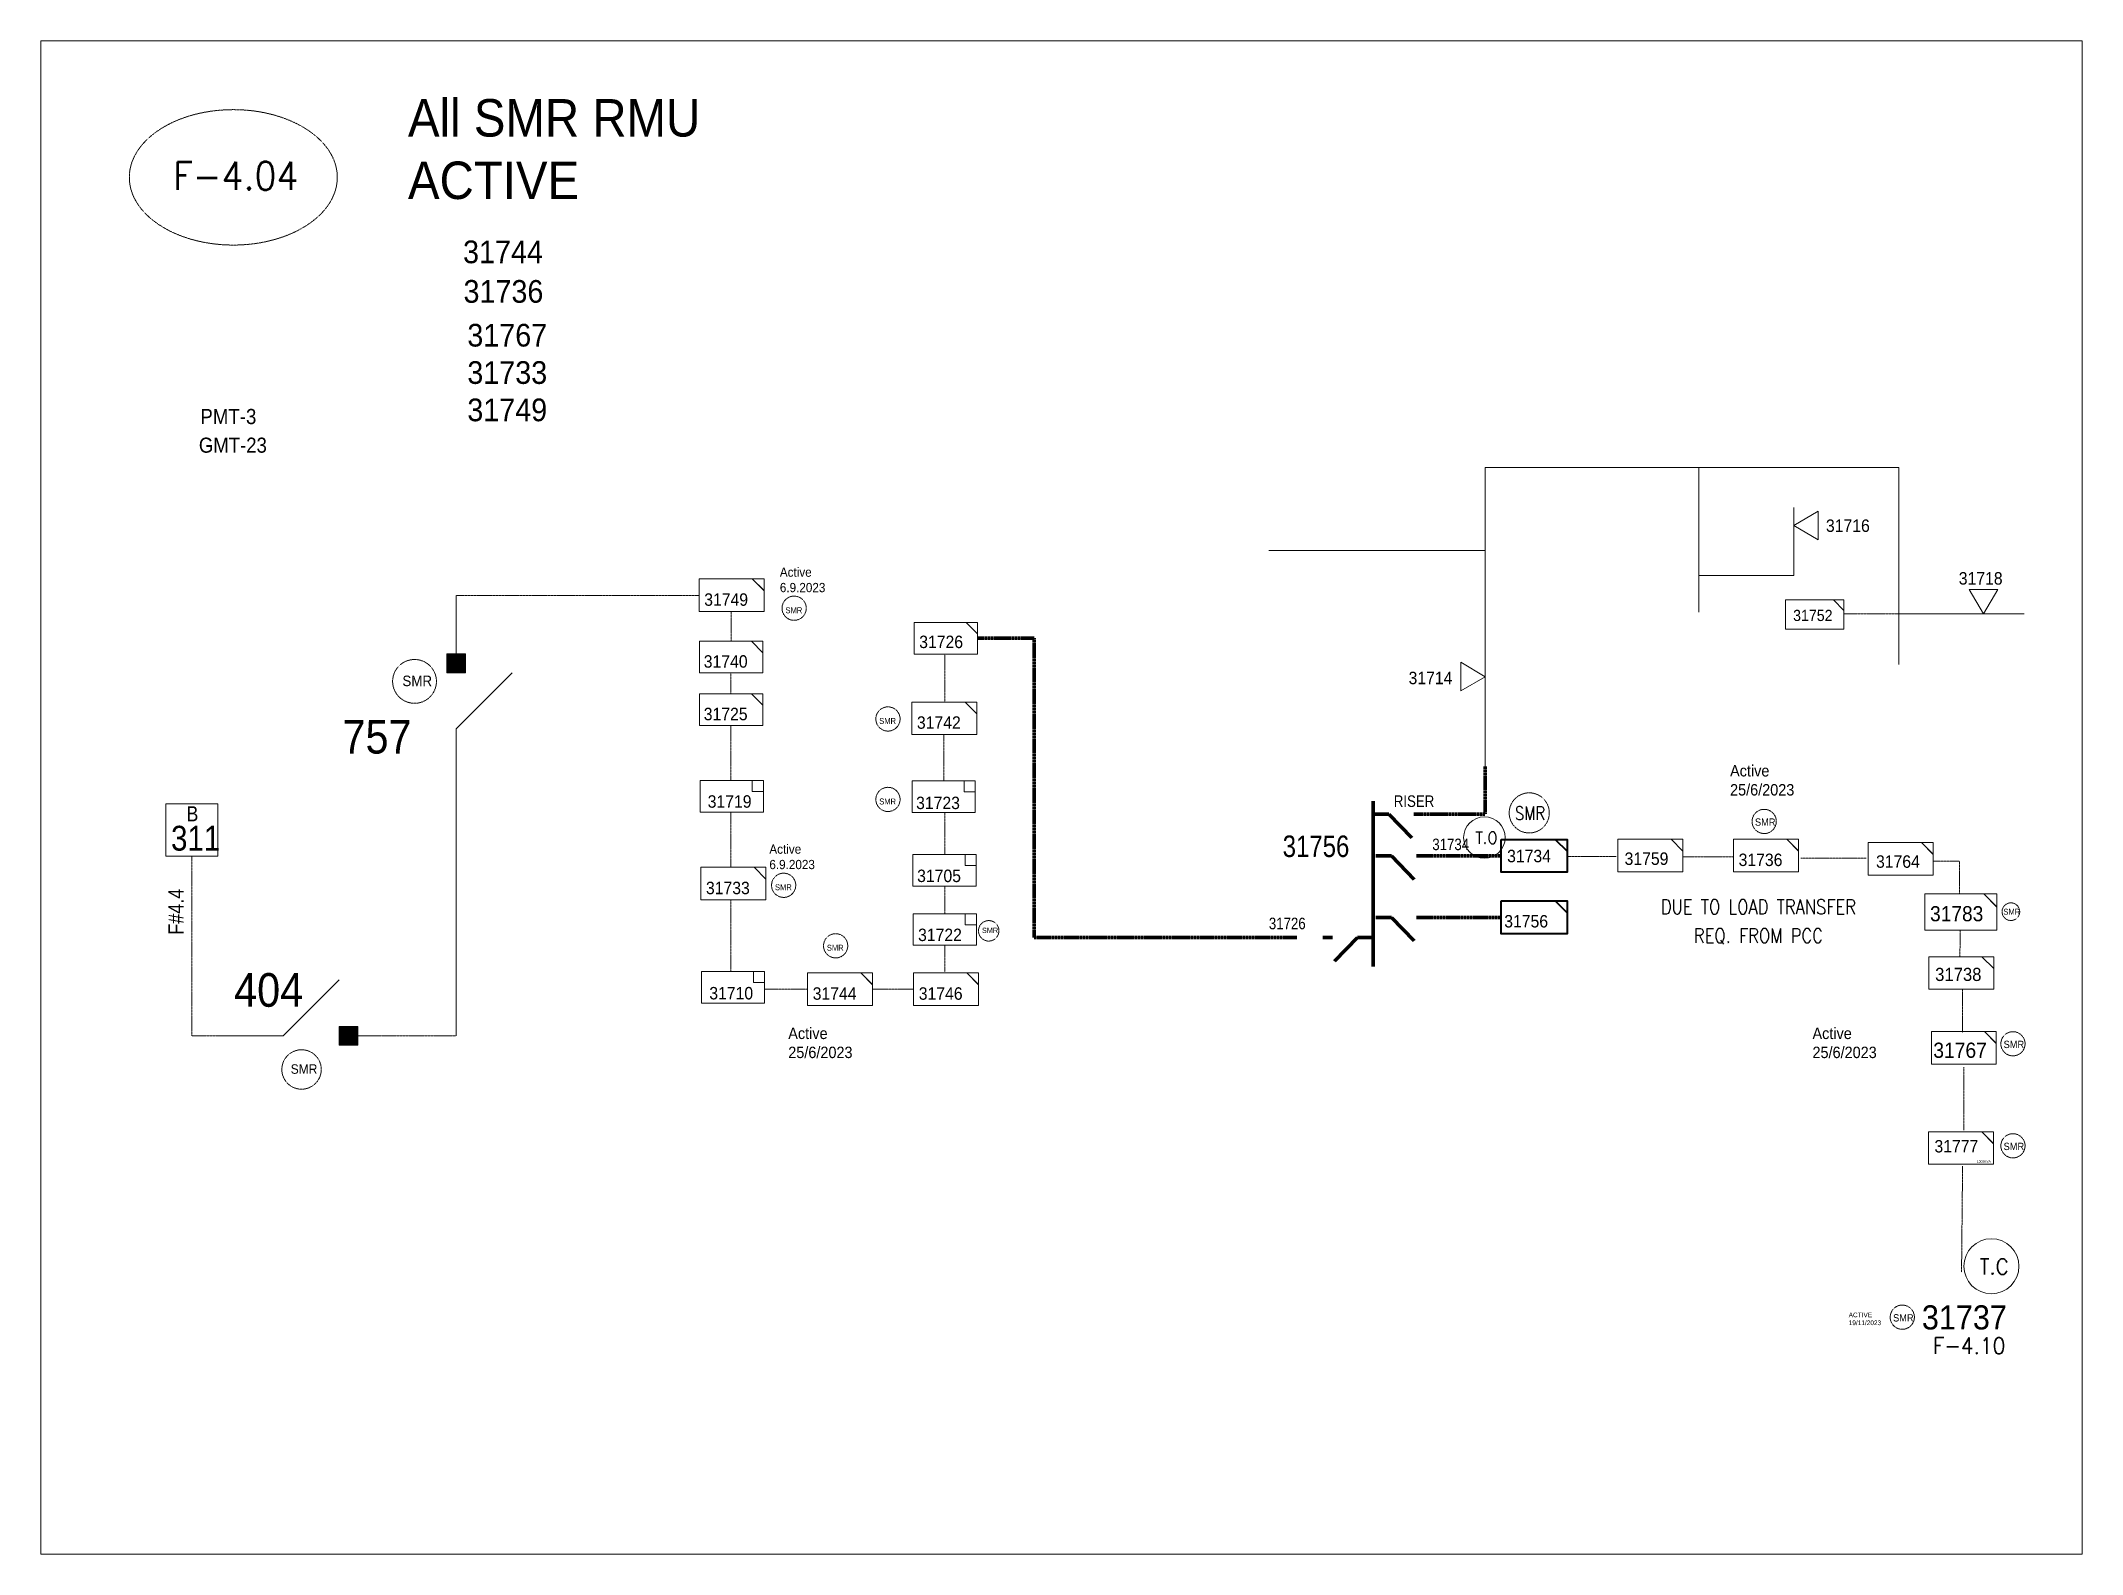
# Model space of a CAD drawing. Header units: metres. Extents: x 65984 to 144644, y -19036 to 23726.
# Drawn here: x 108227 to 109997, y 10523 to 11836 of the extents above; entities that cross this region are included whole.
import ezdxf
from ezdxf.enums import TextEntityAlignment as Align

# ---------------------------------------------------------------- set-up
doc = ezdxf.new("R2010")
doc.units = ezdxf.units.M
doc.header["$MEASUREMENT"] = 0
doc.linetypes.add('DGN Style 3', pattern=[0.013877, 0, -0.013877])
doc.layers.get('0').update_dxf_attribs({"color": 95, "lineweight": 40})
for name, color, linetype, lineweight in [('ABS', 7, 'Continuous', 40), ('ABS NUMBER', 112, 'Continuous', 30), ('d_eos', 111, 'Continuous', 40), ('d_eos no', 121, 'Continuous', 40), ('d_oh branch', 94, 'Continuous', 40), ('d_switch', 95, 'Continuous', 40), ('d_tf', 1, 'Continuous', 40), ('d_tf no', 6, 'Continuous', 40), ('d_ug cable', 95, 'Continuous', 40), ('d_unit sub', 7, 'Continuous', 40), ('fedr no', 95, 'Continuous', 40), ('GRID STATION  04', 7, 'Continuous', 40), ('O H MAIN FEEDER', 4, 'Continuous', 100), ('SW N O', 114, 'Continuous', 30)]:
    doc.layers.add(name, color=color, linetype=linetype, lineweight=lineweight)
doc.styles.add('NASKHF', font='naskhf.shx', dxfattribs={"height": 8})
doc.styles.add('Style-Arial', font='arial.ttf')
doc.styles.add('Style-ENGINEERING', font='ENGINEERING.shx')
doc.styles.add('Style-msdefault', font='msdefault.shx')
doc.styles.add('Style-STANDARD', font='STANDARD.shx')

msp = doc.modelspace()

# ---------------------------------------------------------------- texts
at = {"layer": 'ABS NUMBER', "color": 2, "lineweight": 13, "style": 'Style-Arial', "width": 0.88}
for s, p in [('757', (108488.3, 11246.8)), ('404', (108394.3, 11027.1))]:
    msp.add_text(s, height=29.2, dxfattribs=at).set_placement(p, align=Align.TOP_LEFT)
at = {"layer": 'd_eos no', "color": 7, "linetype": 'Continuous', "lineweight": 13, "style": 'Style-Arial', "width": 0.88}
msp.add_text('PMT-3', height=13.18, dxfattribs=at).set_placement((108365, 11516.6), align=Align.TOP_LEFT)
at = {"layer": 'd_eos no', "color": 2, "linetype": 'Continuous', "lineweight": 13, "style": 'Style-msdefault', "width": 0.833333}
msp.add_text('31756', height=18.66, dxfattribs=at).set_placement((109303.9, 11146.5), align=Align.TOP_LEFT)
at = {"layer": 'd_eos no', "color": 7, "linetype": 'Continuous', "lineweight": 13, "insert": (108363.7, 11491.7), "char_height": 13.088, "attachment_point": 1, "style": 'NASKHF'}
msp.add_mtext('\\fArial|b0|i0|c178178|p39;\\H1x;\\W0.88;GMT-23\\P', dxfattribs=at)
at = {"layer": 'd_switch', "color": 94, "linetype": 'Continuous', "lineweight": 30, "style": 'Style-ENGINEERING', "width": 0.857143}
for s, p in [('RISER', (109400.3, 11181.3)), ('31734', (109433.7, 11143.8)), ('31726', (109291.9, 11075.2))]:
    msp.add_text(s, height=10.02, dxfattribs=at).set_placement(p, align=Align.TOP_LEFT)
at = {"layer": 'd_tf no', "color": 121, "linetype": 'Continuous', "lineweight": 13, "style": 'Style-msdefault', "width": 0.945946}
for s, height, p in [('31744', 19.69, (108592.9, 11662.7)), ('31736', 19.69, (108593.3, 11628.4)), ('31767', 19.69, (108596.6, 11590.4)), ('31733', 19.69, (108596.6, 11558)), ('31749', 19.69, (108596.6, 11525.6)), ('31736', 10.81, (109699.4, 11130.8)), ('31744', 10.81, (108896.2, 11014.8)), ('31767', 13.21, (109868.3, 10966.8))]:
    msp.add_text(s, height=height, dxfattribs=at).set_placement(p, align=Align.TOP_LEFT)
at = {"layer": 'd_tf no', "color": 94, "linetype": 'Continuous', "lineweight": 13, "style": 'Style-msdefault', "width": 0.945946}
msp.add_text('31716', height=10.81, dxfattribs=at).set_placement((109813.2, 11420.7), align=Align.TOP_RIGHT)
for s, height, p in [('31718', 10.81, (109890.4, 11375)), ('31752', 9.72, (109746.7, 11342.3)), ('31726', 10.81, (108988.6, 11319.9)), ('31740', 10.81, (108801.7, 11302.9)), ('31714', 10.81, (109413.1, 11288.6)), ('31725', 10.81, (108801.7, 11257.3)), ('31719', 10.81, (108805.1, 11181.4)), ('31759', 10.81, (109600.5, 11131.8)), ('31764', 10.81, (109818.6, 11129.3)), ('31705', 10.81, (108986.8, 11116.9)), ('31722', 10.81, (108987.6, 11065.7)), ('31710', 10.81, (108806.5, 11015.1)), ('31746', 10.81, (108988.2, 11014.8)), ('31738', 11.42, (109869.9, 11031.7))]:
    msp.add_text(s, height=height, dxfattribs=at).set_placement(p, align=Align.TOP_LEFT)
at = {"layer": 'd_tf no', "color": 111, "linetype": 'Continuous', "lineweight": 13, "style": 'Style-msdefault', "width": 0.945946}
for s, p in [('31749', (108802.1, 11356.6)), ('31733', (108803.6, 11106.4))]:
    msp.add_text(s, height=10.81, dxfattribs=at).set_placement(p, align=Align.TOP_LEFT)
at = {"layer": 'd_tf no', "color": 1, "linetype": 'Continuous', "lineweight": 40, "style": 'Style-msdefault', "width": 0.945946}
for height, p in [(5.18, (108872.6, 11344.5)), (9.14, (108540.3, 11285.2)), (5.18, (108953.9, 11248.5)), (5.18, (108953.9, 11178.6)), (6.33, (109713.6, 11161.3)), (5.18, (108863.5, 11104.2)), (5.18, (108908.5, 11051.7)), (4.61, (109043, 11066.5)), (6.33, (109929.3, 10968.4)), (8.23, (108443.4, 10948)), (6.33, (109929.3, 10879.9)), (6.33, (109833.4, 10731.2))]:
    msp.add_text('SMR', height=height, dxfattribs=at).set_placement(p, align=Align.TOP_LEFT)
at = {"layer": 'd_tf no', "color": 2, "linetype": 'Continuous', "lineweight": 13, "style": 'Style-msdefault', "width": 0.945946}
for s, height, p in [('31742', 10.81, (108986.6, 11249.9)), ('31723', 10.81, (108985.9, 11180.2)), ('31783', 13.13, (109865.5, 11085.2)), ('31777', 10.81, (109869.3, 10882.3)), ('31737', 20.96, (109858.4, 10738.9))]:
    msp.add_text(s, height=height, dxfattribs=at).set_placement(p, align=Align.TOP_LEFT)
at = {"layer": 'd_tf no', "color": 2, "linetype": 'Continuous', "lineweight": 40, "style": 'Style-msdefault', "width": 0.945946}
msp.add_text('31734', height=10.81, dxfattribs=at).set_placement((109498.6, 11134.1), align=Align.TOP_LEFT)
at = {"layer": 'd_tf no', "color": 94, "linetype": 'Continuous', "lineweight": 40, "style": 'Style-msdefault', "width": 0.945946}
msp.add_text('31756', height=10.81, dxfattribs=at).set_placement((109496.1, 11077.5), align=Align.TOP_LEFT)
at = {"layer": 'd_tf no', "color": 7, "linetype": 'Continuous', "lineweight": 13, "style": 'Style-msdefault', "width": 0.945946}
msp.add_text('1000KVA', height=2.08, dxfattribs=at).set_placement((109906.1, 10864.7), align=Align.TOP_LEFT)
at = {"layer": 'd_tf no', "color": 121, "linetype": 'Continuous', "lineweight": 40, "attachment_point": 1, "style": 'NASKHF'}
for s, insert, char_height in [('\\Fmsdefault;\\H1x;\\W0.945946;All SMR RMU \\PACTIVE', (108545.1, 11785.4), 32.509), ('\\Fmsdefault;\\H1x;\\W0.945946;Active\\P6.9.2023', (108867.7, 11379), 8.022), ('\\Fmsdefault;\\H1x;\\W0.945946;Active\\P25/6/2023', (109692, 11207.6), 9.904), ('\\Fmsdefault;\\H1x;\\W0.945946;Active\\P6.9.2023', (108858.6, 11138.7), 8.022), ('\\Fmsdefault;\\H1x;\\W0.945946;Active\\P25/6/2023', (108875, 10979.8), 9.904), ('\\Fmsdefault;\\H1x;\\W0.945946;Active\\P25/6/2023', (109763.5, 10979.8), 9.904), ('\\Fmsdefault;\\H1x;\\W0.945946;ACTIVE\\P19/11/2023', (109794.9, 10732.6), 4.093)]:
    msp.add_mtext(s, dxfattribs=dict(at, insert=insert, char_height=char_height))
at = {"layer": 'd_tf no', "color": 1, "linetype": 'Continuous', "lineweight": 40, "ltscale": 0.9, "insert": (109518.5, 11165.9), "char_height": 11.363, "attachment_point": 5, "line_spacing_factor": 1.2, "style": 'Style-STANDARD'}
msp.add_mtext('\\H1x;\\W0.909091;SMR\\P', dxfattribs=at)
at = {"layer": 'd_tf no', "color": 2, "linetype": 'Continuous', "lineweight": 40, "ltscale": 1.436033, "insert": (109716.6, 11071.5), "char_height": 12.519, "attachment_point": 5, "line_spacing_factor": 1.2, "style": 'Style-STANDARD'}
msp.add_mtext('\\H1x;\\W0.909091;DUE TO LOAD TRANSFER\\PREQ. FROM PCC', dxfattribs=at)
at = {"layer": 'd_tf no', "color": 2, "lineweight": 13, "insert": (109929.1, 11082.9), "char_height": 5.152, "attachment_point": 1, "style": 'NASKHF'}
msp.add_mtext('\\Fmsdefault;\\H1x;\\W0.925;SMR\\P', dxfattribs=at)
at = {"layer": 'fedr no', "color": 6, "linetype": 'Continuous', "lineweight": 13, "insert": (108395.7, 11718.8), "char_height": 24.42, "attachment_point": 5, "style": 'Style-STANDARD'}
msp.add_mtext('F-4.04', dxfattribs=at)
at = {"layer": 'fedr no', "color": 2, "linetype": 'Continuous', "lineweight": 13, "insert": (109899.4, 10703.8), "char_height": 14.09, "attachment_point": 5, "style": 'Style-STANDARD'}
msp.add_mtext('F-4.10', dxfattribs=at)
at = {"layer": 'GRID STATION  04', "color": 94, "linetype": 'Continuous', "lineweight": 13, "style": 'Style-msdefault', "width": 0.888889}
for s, height, p in [('B', 13.1, (108352.9, 11171.9)), ('311', 21.5, (108339.6, 11154.9))]:
    msp.add_text(s, height=height, dxfattribs=at).set_placement(p, align=Align.TOP_LEFT)
msp.add_text('F#4.4', height=13.14, rotation=90, dxfattribs=at).set_placement((108337.3, 11060.4), align=Align.TOP_LEFT)

# ---------------------------------------------------------------- blocks, each defined once
blk = doc.blocks.new('ABS2_1_1')
at = {"color": 0, "linetype": 'ByBlock', "lineweight": -2, "ltscale": 500}
for q in [(-29900, 43500), (0, 0)]:
    blk.add_line((0, 13600), q, dxfattribs=at)
at = {"color": 0, "linetype": 'ByBlock', "lineweight": -2, "ltscale": 500, "flags": 128}
for points in [[(5000, 43600), (-5000, 43600), (-5000, 53600), (5000, 53600)], [(3791, 49653), (3791, 49653), (3791, 49653)]]:
    blk.add_lwpolyline(points, close=True, dxfattribs=at)
at = {"color": 0, "linetype": 'ByBlock', "lineweight": -2, "ltscale": 500}
for points in [[(5000, 43600), (-5000, 43600), (5000, 53600), (-5000, 53600)], [(3791, 49653), (3791, 49653), (3791, 49653)]]:
    blk.add_solid(points, dxfattribs=at)
blk = doc.blocks.new('TF3')
at = {"color": 0, "linetype": 'ByBlock', "lineweight": -2}
for p, q in [((11.3, 9), (18.3, 9)), ((18.3, 9), (18.3, 2))]:
    blk.add_line(p, q, dxfattribs=at)
at = {"color": 0, "linetype": 'ByBlock', "lineweight": -2, "flags": 128}
blk.add_lwpolyline([(18.3, 2), (11.3, 2), (11.3, 9)], dxfattribs=at)
at = {"color": 0, "linetype": 'ByBlock', "lineweight": -2}
blk.add_3dface([(-21.7, 9), (18.3, 9), (18.3, -11), (-21.7, -11)], dxfattribs=at)
blk = doc.blocks.new('TF_8')
at = {"color": 0, "linetype": 'ByBlock', "lineweight": -2}
blk.add_line((6.3, 4.95), (9.9, 1.35), dxfattribs=at)
blk.add_3dface([(-10.1, 4.95), (9.9, 4.95), (9.9, -5.05), (-10.1, -5.05)], dxfattribs=at)
blk = doc.blocks.new('TRA1_798')
at = {"layer": 'd_tf', "color": 94, "linetype": 'Continuous', "lineweight": 13, "ltscale": 0.001246, "flags": 128}
blk.add_lwpolyline([(10, -17), (0, 0), (-10, -17)], close=True, dxfattribs=at)
blk = doc.blocks.new('TRA1_797')
at = {"layer": 'd_tf', "color": 94, "linetype": 'Continuous', "lineweight": 13, "ltscale": 0.001246, "xscale": 1.000046566088346, "yscale": 1.000046566088346, "zscale": 1.000046566088346, "rotation": 180.0000042736749}
blk.add_blockref('TRA1_798', (0, 0), dxfattribs=at)
blk = doc.blocks.new('*U2522')
at = {"layer": 'd_unit sub', "color": 2, "linetype": 'Continuous', "lineweight": 13, "flags": 128}
blk.add_lwpolyline([(20, 10), (20, 2.7), (12.8, 10)], close=True, dxfattribs=at)
at = {"layer": 'd_unit sub', "color": 2, "linetype": 'Continuous', "lineweight": 13, "xscale": 2, "yscale": 2, "zscale": 0.8845711694560097, "rotation": 359.9999999999999}
blk.add_blockref('TF_8', (0.2, 0.1), dxfattribs=at)
blk = doc.blocks.new('*U2523')
at = {"layer": 'd_unit sub', "color": 94, "linetype": 'Continuous', "lineweight": 13, "flags": 128}
blk.add_lwpolyline([(20, 10), (20, 2.7), (12.8, 10)], close=True, dxfattribs=at)
at = {"layer": 'd_unit sub', "color": 94, "linetype": 'Continuous', "lineweight": 13, "xscale": 2, "yscale": 2, "zscale": 0.8845711694560097, "rotation": 359.9999999999999}
blk.add_blockref('TF_8', (0.2, 0.1), dxfattribs=at)
blk = doc.blocks.new('*U3806')
at = {"layer": 'd_unit sub', "color": 2, "linetype": 'Continuous', "lineweight": 13, "flags": 128}
blk.add_lwpolyline([(20, 10), (20, 2.7), (12.8, 10)], close=True, dxfattribs=at)
at = {"layer": 'd_unit sub', "color": 2, "linetype": 'Continuous', "lineweight": 13, "xscale": 2, "yscale": 2, "zscale": 0.7153992447128505, "rotation": 359.9999999999999}
blk.add_blockref('TF_8', (0.2, 0.1), dxfattribs=at)
blk = doc.blocks.new('*U4248')
at = {"layer": 'SW N O', "color": 1, "lineweight": 13}
blk.add_circle((0, 0), 16.8, dxfattribs=at)
at = {"layer": 'SW N O', "color": 1, "lineweight": 13, "style": 'Style-STANDARD'}
blk.add_text('T.C', height=9.6, dxfattribs=at).set_placement((1.7, -0.2), align=Align.MIDDLE_CENTER)
blk = doc.blocks.new('*U4211')
at = {"layer": 'SW N O', "color": 3, "lineweight": 13}
blk.add_circle((0, 0), 16.8, dxfattribs=at)
at = {"layer": 'SW N O', "color": 3, "lineweight": 13, "style": 'Style-STANDARD'}
blk.add_text('T.O', height=9.6, dxfattribs=at).set_placement((1.7, -0.2), align=Align.MIDDLE_CENTER)

# ---------------------------------------------------------------- linework, layer by layer
at = {"layer": 'd_eos', "color": 94, "linetype": 'Continuous', "lineweight": 211, "ltscale": 1.864161}
for p, q in [((109382.3, 11032.8), (109382.3, 11176.4)), ((109382.3, 11165.1), (109395.9, 11165.1)), ((109395.9, 11165.1), (109415.8, 11144.6)), ((109384.6, 11128.9), (109398.2, 11128.9)), ((109398.2, 11128.9), (109418, 11108.4)), ((109384.6, 11075.5), (109398.2, 11075.5)), ((109398.2, 11075.5), (109418, 11055.1)), ((109382.3, 11058.1), (109368.7, 11058.1))]:
    msp.add_line(p, q, dxfattribs=at)
at = {"layer": 'd_eos', "color": 2, "linetype": 'Continuous', "lineweight": 211, "ltscale": 1.864161}
for p, q in [((109417.7, 11165.1), (109425.9, 11165.1)), ((109419.9, 11128.9), (109428.2, 11128.9)), ((109419.9, 11075.5), (109428.2, 11075.5)), ((109347, 11058.1), (109338.8, 11058.1)), ((109368.7, 11058.1), (109348.9, 11037.6))]:
    msp.add_line(p, q, dxfattribs=at)
at = {"layer": 'd_oh branch', "color": 94, "linetype": 'Continuous', "lineweight": 13}
for p, q in [((109479.6, 11362.3), (109479.6, 11465.8)), ((109479.6, 11465.8), (109838.3, 11465.8)), ((109665, 11465.8), (109665, 11340.3)), ((109838.3, 11465.8), (109838.3, 11294.9)), ((109291.9, 11393.8), (109479.6, 11393.8)), ((109479.6, 11362.3), (109479.6, 11206.2)), ((109838.3, 11338.8), (109947, 11338.8))]:
    msp.add_line(p, q, dxfattribs=at)
at = {"layer": 'd_oh branch', "color": 94, "linetype": 'Continuous', "lineweight": 13, "flags": 128}
msp.add_lwpolyline([(109665, 11372), (109747.3, 11372), (109747.3, 11431.1)], dxfattribs=at)
at = {"layer": 'd_ug cable', "color": 94, "linetype": 'DGN Style 3', "lineweight": 13}
for p, q in [((108825.5, 11314.9), (108825.5, 11340.9)), ((109790.9, 11338.8), (109838.9, 11338.8)), ((109009.9, 11193.8), (109009.9, 11234.1)), ((109593.1, 11128.3), (109550.4, 11128.3)), ((109695.2, 11128), (109651.4, 11128)), ((109810.2, 11126.9), (109753.2, 11126.9)), ((109868.3, 11124.1), (109891, 11124.1)), ((109891, 11096.2), (109891, 11124.1)), ((109891.4, 11041.5), (109891.6, 11064.4)), ((109893.5, 10975.6), (109893.5, 11013)), ((108520.6, 10972.7), (108587, 10972.7)), ((109894.7, 10945.6), (109894.7, 10890.9)), ((109893.7, 10859.7), (109892.8, 10767.7))]:
    msp.add_line(p, q, dxfattribs=at)
at = {"layer": 'd_ug cable', "color": 94, "linetype": 'DGN Style 3', "lineweight": 140}
for p, q in [((109428.2, 11128.9), (109493.5, 11128.9)), ((109428.2, 11075.5), (109493.5, 11075.5))]:
    msp.add_line(p, q, dxfattribs=at)
at = {"layer": 'd_ug cable', "color": 94, "linetype": 'DGN Style 3', "lineweight": 13, "flags": 128}
for points in [[(108797.6, 11354.6), (108587, 11354.6)], [(109010.9, 11303.9), (109010.9, 11262.3)], [(108825.3, 11269.4), (108825.3, 11287.5)], [(108825.3, 11194.2), (108825.3, 11242)], [(108825.3, 11118.9), (108825.3, 11166.8)], [(109010.9, 11166.1), (109010.9, 11130.1)], [(108357.6, 11128.7), (108357.6, 10972.7), (108393.8, 10972.7)], [(108825.3, 11028.5), (108825.3, 11090.4)], [(109010.9, 11102.5), (109010.9, 11078.6)], [(109010.9, 11051.5), (109010.9, 11028.3)], [(108891.7, 11013.2), (108854.5, 11013.2)], [(108983.7, 11013.2), (108983.7, 11013.2), (108948.1, 11013.2)]]:
    msp.add_lwpolyline(points, dxfattribs=at)
at = {"layer": 'd_ug cable', "color": 94, "linetype": 'DGN Style 3', "lineweight": 100, "flags": 128}
for points in [[(109039.1, 11317.6), (109088.3, 11317.6), (109088.3, 11058.1), (109316.1, 11058.1)], [(109425.9, 11165.1), (109479.6, 11165.1), (109479.6, 11206.9)]]:
    msp.add_lwpolyline(points, dxfattribs=at)
at = {"layer": 'd_ug cable', "color": 2, "linetype": 'DGN Style 3', "lineweight": 13}
for centre, radius in [((108880.1, 11343.7), 10.5), ((108550.8, 11280.2), 19), ((108961.5, 11247.6), 10.5), ((108961.5, 11177.8), 10.5), ((109517.8, 11166.1), 17.4), ((109721.6, 11158.7), 10.5), ((108871, 11103.3), 10.5), ((109048.9, 11063.8), 8.89), ((108916.1, 11050.8), 10.5), ((109937.4, 10965.8), 10.5), ((108452.8, 10943.5), 17.1), ((109937.4, 10877.3), 10.5), ((109841.4, 10728.6), 10.5)]:
    msp.add_circle(centre, radius, dxfattribs=at)
at = {"layer": 'd_ug cable', "color": 1, "linetype": 'DGN Style 3', "lineweight": 13}
msp.add_circle((109935.6, 11080.4), 7.67, dxfattribs=at)
at = {"layer": 'fedr no', "color": 82, "linetype": 'DGN Style 3', "lineweight": 13, "true_color": 0x1dc70e}
msp.add_ellipse((108393.6, 11717.5), major_axis=(90.2, 0), ratio=0.651175, dxfattribs=at)
at = {"layer": 'GRID STATION  04', "color": 94, "linetype": 'Continuous', "lineweight": 13, "ltscale": 1.541854, "flags": 128}
msp.add_lwpolyline([(108335, 11174), (108335, 11128.7), (108380.2, 11128.7), (108380.2, 11174)], close=True, dxfattribs=at)
at = {"layer": 'O H MAIN FEEDER', "color": 94, "lineweight": 13, "ltscale": 1.455111}
for p, q in [((108587, 11354.6), (108587, 11304)), ((108587, 11217.2), (108587, 10972.7)), ((108492.1, 10972.7), (108520.6, 10972.7))]:
    msp.add_line(p, q, dxfattribs=at)
at = {"layer": 'O H MAIN FEEDER', "color": 2, "lineweight": 13, "ltscale": 1.455111}
msp.add_line((108393.4, 10972.7), (108416.7, 10972.7), dxfattribs=at)
at = {"layer": 'O H MAIN FEEDER', "color": 140, "lineweight": 13, "ltscale": 0.861012, "flags": 128}
msp.add_lwpolyline([(109997.4, 11836), (108226.6, 11836), (108226.6, 10523), (109997.4, 10523)], close=True, dxfattribs=at)

# ---------------------------------------------------------------- block references
at = {"layer": 'ABS', "color": 2, "linetype": 'Continuous', "lineweight": 13, "ltscale": 2.422325, "xscale": 0.001622959639384025, "zscale": 0.001074775671452655}
for p, yscale, rotation in [((108587, 11217), -0.001622959639384026, 180.0000000000002), ((108414.7, 10972.7), 0.001622959639384025, 269.9999999999997)]:
    msp.add_blockref('ABS2_1_1', p, dxfattribs=dict(at, yscale=yscale, rotation=rotation))
at = {"layer": 'd_tf', "color": 94, "linetype": 'Continuous', "lineweight": 13, "ltscale": 0.001246, "extrusion": (0, 0, -1), "xscale": 1.24628398154907, "yscale": 1.24628398154907, "zscale": 1.24628398154907, "rotation": 89.90821925562031}
msp.add_blockref('TRA1_797', (-109747.3, 11415.4), dxfattribs=at)
at = {"layer": 'd_tf', "color": 94, "linetype": 'Continuous', "lineweight": 13, "ltscale": 0.001246, "xscale": 1.24628398154907, "yscale": 1.24628398154907, "zscale": 1.24628398154907}
for p, rotation in [((109911.9, 11338.8), 359.9082192556203), ((109479.6, 11284.3), 89.90821925562032)]:
    msp.add_blockref('TRA1_797', p, dxfattribs=dict(at, rotation=rotation))
at = {"layer": 'd_unit sub', "color": 2, "linetype": 'Continuous', "lineweight": 13}
for name, p, xscale, yscale, zscale in [('*U2522', (108825.8, 11355), 1.40891137490831, 1.40891137490831, 1.40891137490831), ('*U2522', (109010.3, 11248.2), 1.40891137490831, 1.40891137490831, 1.40891137490831), ('*U2522', (109723.1, 11129.2), 1.40891137490831, 1.40891137490831, 1.40891137490831), ('*U2522', (108827.4, 11104.8), 1.40891137490831, 1.40891137490831, 1.40891137490831), ('*U3806', (109892.2, 11080.1), 1.567871580234167, 1.567871580234167, 1.567871580234167), ('*U2522', (108919.9, 11013.2), 1.40891137490831, 1.40891137490831, 1.40891137490831), ('*U2522', (109894.8, 10962.3), 1.40891137490831, 1.40891137490831, 1.40891137490831), ('*U2522', (109892.3, 10875.3), 1.40891137490831, 1.40891137490831, 1.40891137490831)]:
    msp.add_blockref(name, p, dxfattribs=dict(at, xscale=xscale, yscale=yscale, zscale=zscale))
at = {"layer": 'd_unit sub', "color": 94, "linetype": 'Continuous', "lineweight": 13}
for p, xscale, yscale, zscale in [((109765.4, 11338.2), 1.268020237417479, 1.268020237417479, 1.268020237417479), ((109622.9, 11129.1), 1.40891137490831, 1.40891137490831, 1.40891137490831), ((109839.9, 11126.3), 1.40891137490831, 1.40891137490831, 1.40891137490831), ((109892.5, 11027.2), 1.40891137490831, 1.40891137490831, 1.40891137490831), ((109011.9, 11013.2), 1.40891137490831, 1.40891137490831, 1.40891137490831)]:
    msp.add_blockref('*U2523', p, dxfattribs=dict(at, xscale=xscale, yscale=yscale, zscale=zscale))
at = {"layer": 'd_unit sub', "color": 94, "linetype": 'Continuous', "lineweight": 13, "rotation": 359.9999999999999}
for name, p, xscale, yscale, zscale in [('TF_8', (109012, 11317.8), 2.74182124163754, 2.74182124163754, 1.37091062081877), ('TF_8', (108825.7, 11301.4), 2.74182124163754, 2.74182124163754, 1.37091062081877), ('TF_8', (108825.7, 11255.9), 2.74182124163754, 2.74182124163754, 1.37091062081877), ('TF3', (108828.3, 11181.8), 1.37055966769984, 1.37055966769984, 0.4178535572255605), ('TF3', (109012.9, 11117.7), 1.37055966769984, 1.37055966769984, 0.4178535572255605), ('TF3', (109013.1, 11066.3), 1.37055966769984, 1.37055966769984, 0.4178535572255605), ('TF3', (108829.4, 11016.1), 1.37055966769984, 1.37055966769984, 0.4178535572255605)]:
    msp.add_blockref(name, p, dxfattribs=dict(at, xscale=xscale, yscale=yscale, zscale=zscale))
at = {"layer": 'd_unit sub', "color": 2, "linetype": 'Continuous', "lineweight": 13, "xscale": 1.37055966769984, "yscale": 1.37055966769984, "zscale": 0.4178535572255605, "rotation": 359.9999999999999}
msp.add_blockref('TF3', (109012.2, 11181.5), dxfattribs=at)
at = {"layer": 'd_unit sub', "color": 2, "linetype": 'Continuous', "lineweight": 40, "xscale": 2.857534641099274, "yscale": 2.857534641099274, "zscale": 1.246282382562518}
msp.add_blockref('TF_8', (109522.3, 11129), dxfattribs=at)
at = {"layer": 'd_unit sub', "color": 94, "linetype": 'Continuous', "lineweight": 40, "xscale": 2.857534641099274, "yscale": 2.857534641099274, "zscale": 1.246282382562518}
msp.add_blockref('TF_8', (109522.3, 11075.6), dxfattribs=at)
at = {"layer": 'SW N O', "color": 3, "lineweight": 13, "xscale": 1.071498388788046, "yscale": 1.071498388788046, "zscale": 1.071498388788046}
msp.add_blockref('*U4211', (109478.9, 11144.7), dxfattribs=at)
at = {"layer": 'SW N O', "color": 1, "lineweight": 13, "xscale": 1.420738597877886, "yscale": 1.420738597877886, "zscale": 1.420738597877886}
msp.add_blockref('*U4248', (109918.7, 10772.8), dxfattribs=at)

msp.set_redraw_order([(e.dxf.handle, doc.entitydb.next_handle()) for e in msp.query("TEXT MTEXT ATTDEF DIMENSION ARC_DIMENSION")])  # texts and dimensions are drawn at this point

doc.saveas('drawing.dxf')
